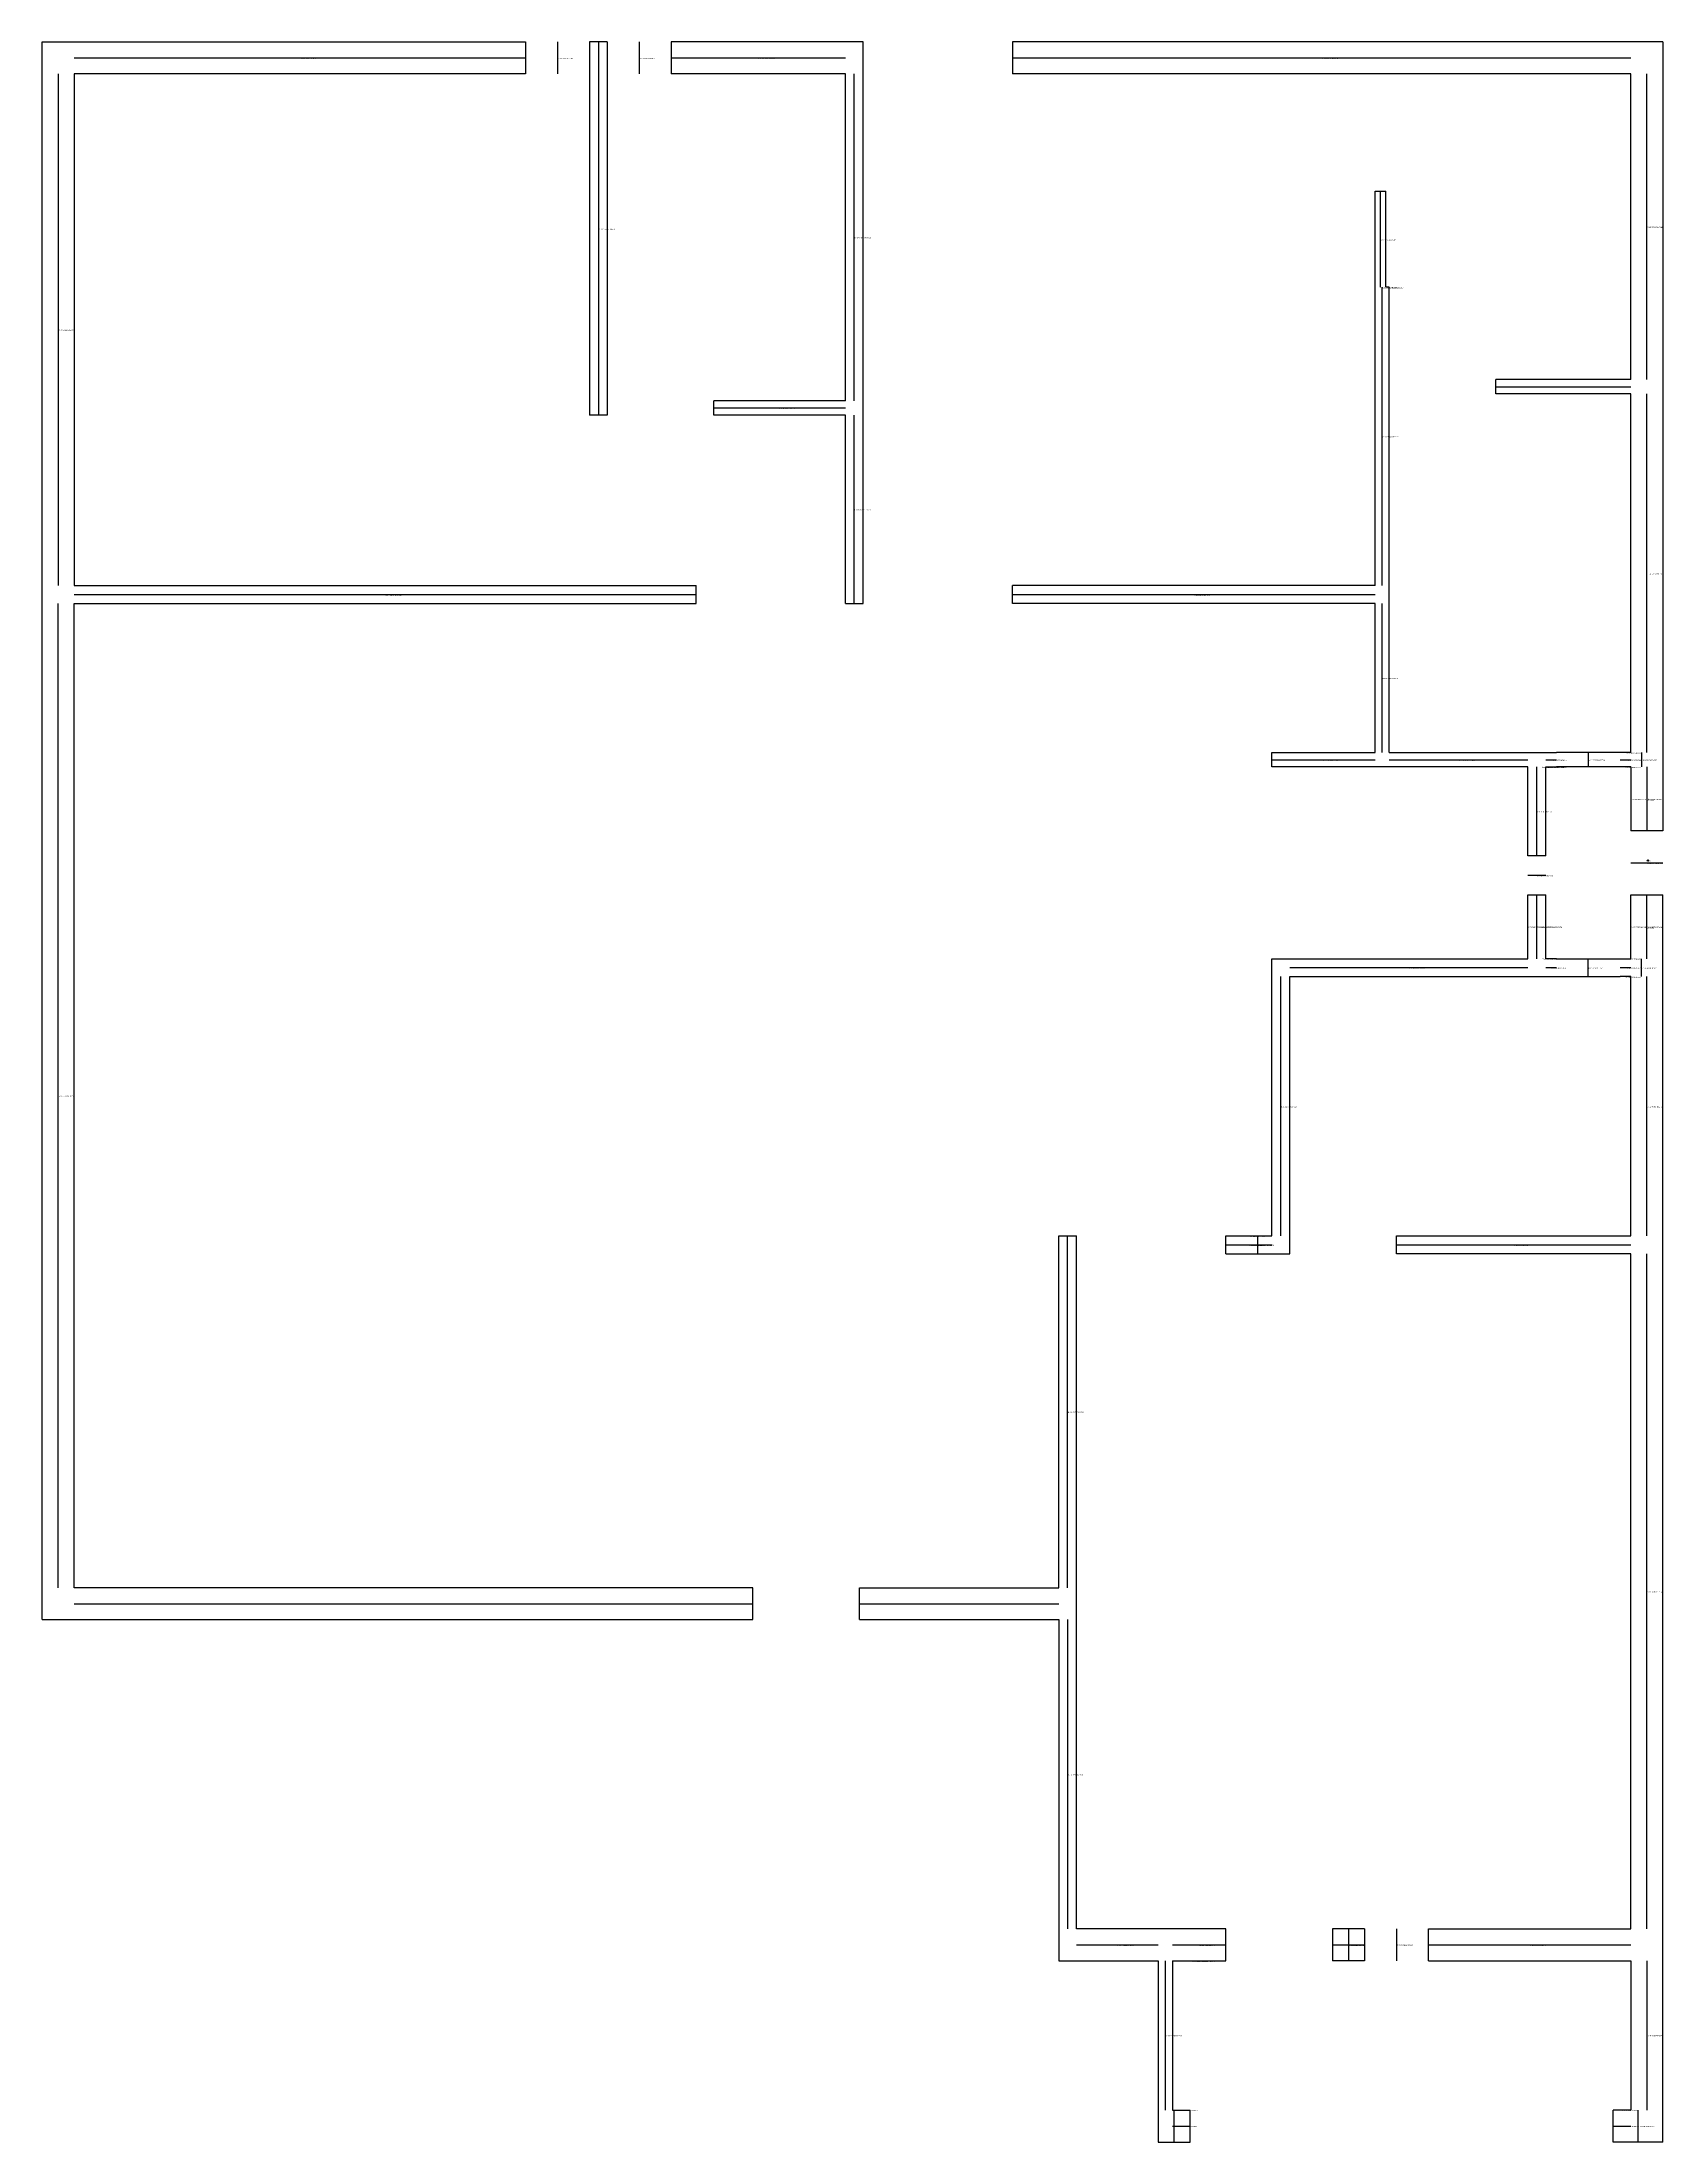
# Model space of a CAD drawing. Header units: metres. Extents: x 328 to 784, y 390 to 981.
import ezdxf

# ---------------------------------------------------------------- set-up
doc = ezdxf.new("R2010")
doc.units = ezdxf.units.M

msp = doc.modelspace()

# ---------------------------------------------------------------- linework, layer by layer
at = {"layer": 'centrelines'}
for p, q in [((337, 976.5), (464, 976.5)), ((473, 981), (473, 972)), ((484.5, 981), (484.5, 876)), ((496, 981), (496, 972)), ((505, 976.5), (554, 976.5)), ((601, 976.5), (775, 976.5)), ((332.5, 972), (332.5, 828)), ((556.5, 880), (556.5, 972)), ((779.5, 886), (779.5, 972)), ((704.5, 912), (704.5, 939)), ((704.5, 912), (704.5, 912)), ((705, 828), (705, 912)), ((705, 912), (705, 912)), ((706.5, 912), (706.5, 912)), ((737, 884), (775, 884)), ((779.5, 781), (779.5, 882)), ((517, 878), (554, 878)), ((556.5, 823), (556.5, 876)), ((332.5, 546), (332.5, 823)), ((337, 825.5), (512, 825.5)), ((601, 825.5), (703, 825.5)), ((705, 781), (705, 823)), ((763, 781), (763, 777)), ((773.5, 781), (773.5, 781)), ((778, 781), (778, 777)), ((674, 779), (703, 779)), ((707, 779), (746, 779)), ((748.5, 752), (748.5, 777)), ((750, 777), (750, 777)), ((751, 779), (754, 779)), ((752.5, 777), (752.5, 777)), ((772, 779), (775, 779)), ((773.5, 777), (773.5, 777)), ((779.5, 777), (779.5, 759)), ((775, 768), (775, 768)), ((746, 746.5), (751, 746.5)), ((775, 750), (784, 750)), ((748.5, 723), (748.5, 741)), ((779.5, 723), (779.5, 741)), ((746, 732), (746, 732)), ((751, 732), (751, 732)), ((775, 732), (775, 732)), ((750, 723), (750, 723)), ((752.5, 723), (752.5, 723)), ((763, 718), (763, 723)), ((773.5, 723), (773.5, 723)), ((778, 718), (778, 723)), ((676.5, 645), (676.5, 718)), ((679, 720.5), (746, 720.5)), ((751, 720.5), (754, 720.5)), ((772, 720.5), (775, 720.5)), ((773.5, 718), (773.5, 718)), ((779.5, 645), (779.5, 718)), ((616.5, 546), (616.5, 645)), ((667.5, 645), (667.5, 645)), ((670, 640), (670, 645)), ((661, 642.5), (674, 642.5)), ((709, 642.5), (775, 642.5)), ((779.5, 450), (779.5, 640)), ((337, 541.5), (528, 541.5)), ((558, 541.5), (614, 541.5)), ((616.5, 537), (616.5, 450)), ((695.5, 450), (695.5, 441)), ((709, 450), (709, 441)), ((619, 445.5), (642, 445.5)), ((646, 445.5), (661, 445.5)), ((691, 445.5), (700, 445.5)), ((718, 445.5), (775, 445.5)), ((644, 441), (644, 399)), ((651.5, 441), (651.5, 441)), ((653.5, 441), (653.5, 441)), ((779.5, 441), (779.5, 399)), ((646.5, 390), (646.5, 399)), ((648.5, 399), (648.5, 399)), ((772.5, 399), (772.5, 399)), ((777, 390), (777, 399)), ((646, 394.5), (651, 394.5)), ((770, 394.5), (775, 394.5))]:
    msp.add_line(p, q, dxfattribs=at)
at = {"layer": 'entity_location'}
msp.add_circle((779.76, 750.64), 0.2, dxfattribs=at)
at = {"layer": 'wall'}
for p, q in [((328, 537), (328, 981)), ((328, 981), (464, 981)), ((464, 981), (464, 972)), ((487, 981), (482, 981)), ((482, 981), (482, 876)), ((487, 981), (487, 876)), ((559, 981), (505, 981)), ((505, 981), (505, 972)), ((559, 823), (559, 981)), ((784, 981), (601, 981)), ((601, 981), (601, 972)), ((784, 981), (784, 759)), ((464, 972), (337, 972)), ((337, 972), (337, 828)), ((554, 972), (505, 972)), ((554, 880), (554, 972)), ((775, 972), (601, 972)), ((775, 886), (775, 972)), ((703, 912), (703, 939)), ((703, 939), (706, 939)), ((706, 912), (706, 939)), ((703, 828), (703, 912)), ((707, 912), (706, 912)), ((707, 781), (707, 912)), ((737, 882), (737, 886)), ((775, 886), (737, 886)), ((775, 882), (737, 882)), ((775, 781), (775, 882)), ((487, 876), (482, 876)), ((517, 876), (517, 880)), ((554, 880), (517, 880)), ((554, 876), (517, 876)), ((554, 823), (554, 876)), ((337, 828), (512, 828)), ((512, 823), (512, 828)), ((601, 823), (601, 828)), ((703, 828), (601, 828)), ((337, 546), (337, 823)), ((337, 823), (512, 823)), ((554, 823), (559, 823)), ((703, 823), (601, 823)), ((703, 781), (703, 823)), ((674, 777), (674, 781)), ((674, 781), (703, 781)), ((707, 781), (754, 781)), ((772, 781), (754, 781)), ((775, 781), (772, 781)), ((746, 777), (674, 777)), ((746, 752), (746, 777)), ((751, 752), (751, 777)), ((751, 777), (754, 777)), ((772, 777), (754, 777)), ((775, 777), (772, 777)), ((775, 777), (775, 759)), ((784, 759), (775, 759)), ((751, 752), (746, 752)), ((746, 723), (746, 741)), ((746, 741), (751, 741)), ((751, 723), (751, 741)), ((775, 723), (775, 741)), ((775, 741), (784, 741)), ((784, 390), (784, 741)), ((674, 645), (674, 723)), ((674, 723), (746, 723)), ((754, 723), (751, 723)), ((754, 723), (772, 723)), ((772, 723), (775, 723)), ((679, 640), (679, 718)), ((679, 718), (754, 718)), ((754, 718), (772, 718)), ((775, 718), (772, 718)), ((775, 645), (775, 718)), ((614, 546), (614, 645)), ((614, 645), (619, 645)), ((619, 450), (619, 645)), ((661, 640), (661, 645)), ((661, 645), (674, 645)), ((709, 640), (709, 645)), ((709, 645), (775, 645)), ((661, 640), (679, 640)), ((775, 640), (709, 640)), ((775, 450), (775, 640)), ((528, 546), (337, 546)), ((528, 537), (528, 546)), ((558, 537), (558, 546)), ((558, 546), (614, 546)), ((328, 537), (528, 537)), ((558, 537), (614, 537)), ((614, 537), (614, 441)), ((661, 450), (619, 450)), ((661, 441), (661, 450)), ((700, 450), (691, 450)), ((691, 450), (691, 441)), ((700, 450), (700, 441)), ((718, 441), (718, 450)), ((718, 450), (775, 450)), ((614, 441), (642, 441)), ((642, 441), (642, 390)), ((646, 441), (661, 441)), ((646, 441), (646, 399)), ((700, 441), (691, 441)), ((718, 441), (775, 441)), ((775, 441), (775, 399)), ((646, 399), (651, 399)), ((651, 390), (651, 399)), ((775, 399), (770, 399)), ((770, 390), (770, 399)), ((642, 390), (651, 390)), ((784, 390), (770, 390))]:
    msp.add_line(p, q, dxfattribs=at)

# ---------------------------------------------------------------- texts
at = {"layer": 'centrelines', "char_height": 0.3, "attachment_point": 1}
for s, insert in [('75 388.2238223294555', (400.5, 976.5)), ('73 378.2889752434018', (473, 976.5)), ('70 359.8896295915893', (496, 976.5)), ('59 319.34427625535363', (529.5, 976.5)), ('47 225.91022706031364', (688, 976.5)), ('60 320.77120617947963', (484.5, 928.5)), ('38 135.36030581405456', (779.5, 929)), ('49 258.02998196061645', (556.5, 926)), ('45 178.0485226545198', (704.5, 925.5)), ('44 178.0485226545198', (704.5, 912)), ('43 177.83775043022956', (705, 912)), ('42 177.21239418835054', (706.5, 912)), ('77 453.90189212913276', (332.5, 900)), ('37 133.4450098176492', (756, 884)), ('50 259.2076119257775', (535.5, 878)), ('33 107.58148705027273', (705, 870)), ('48 234.69432332413749', (556.5, 849.5)), ('11 30.361175659114384', (779.5, 831.5)), ('53 278.02868458886223', (424.5, 825.5)), ('32 107.22065962278701', (652, 825.5)), ('30 80.69034175101359', (705, 802)), ('13 30.998907785158096', (773.5, 781)), ('31 81.83235790438492', (688.5, 779)), ('28 44.091879548988885', (726.5, 779)), ('26 39.75633401093958', (750, 777)), ('22 38.31342819696114', (752.5, 779)), ('21 37.92112059429747', (752.5, 777)), ('14 31.237503394257754', (763, 779)), ('9 28.756899042868344', (773.5, 779)), ('6 27.093391251101757', (773.5, 777)), ('5 26.418807261748693', (778, 779)), ('15 31.2905129901231', (748.5, 764.5)), ('3 18.001056857757344', (775, 768)), ('1 8.364125672930811', (779.5, 768)), ('10 29.057372541924153', (748.5, 746.5)), ('0 0.6399457015677399', (779.5, 750)), ('23 38.564864035931876', (746, 732)), ('18 32.713529443023305', (748.5, 732)), ('20 34.273011603674874', (751, 732)), ('4 19.238350722166647', (775, 732)), ('2 9.643476734509134', (779.5, 732)), ('27 40.61625573288', (750, 723)), ('24 38.82171457955673', (752.5, 723)), ('8 28.340183225494382', (773.5, 723)), ('29 45.25723687153216', (712.5, 720.5)), ('25 39.6489902429699', (752.5, 720.5)), ('16 32.32484731712712', (763, 720.5)), ('12 30.513650873750716', (773.5, 720.5)), ('19 33.23500326869655', (773.5, 718)), ('7 27.695983696246312', (778, 720.5)), ('76 447.26094137242796', (332.5, 684.5)), ('35 108.29675927063236', (676.5, 681.5)), ('17 32.64098873810558', (779.5, 681.5)), ('41 154.15030679714488', (667.5, 645)), ('39 151.2601222276386', (667.5, 642.5)), ('40 152.33930017822632', (670, 642.5)), ('34 108.2446969559697', (742, 642.5)), ('46 194.45804973217628', (616.5, 595.5)), ('36 110.64025341278689', (779.5, 545)), ('61 327.29663684307206', (432.5, 541.5)), ('51 266.86364790418384', (586, 541.5)), ('52 268.8794551042905', (616.5, 493.5)), ('64 334.79615205460954', (630.5, 445.5)), ('62 327.4363261130643', (653.5, 445.5)), ('57 312.2247318717871', (695.5, 445.5)), ('58 315.39212772574336', (695.5, 445.5)), ('55 308.85512424979095', (709, 445.5)), ('54 305.17708469920774', (746.5, 445.5)), ('65 335.15334558349736', (651.5, 441)), ('63 334.3930640583347', (653.5, 441)), ('66 338.09455656132303', (644, 420)), ('56 309.640055652478', (779.5, 420)), ('71 375.33996075954593', (648.5, 399)), ('68 351.7149025597513', (772.5, 399)), ('72 376.04405314865335', (646.5, 394.5)), ('74 378.7017836602165', (648.5, 394.5)), ('69 356.1717668303698', (772.5, 394.5)), ('67 351.65078445847877', (777, 394.5))]:
    msp.add_mtext(s, dxfattribs=dict(at, insert=insert))
at = {"layer": 'chosen_line', "color": 3, "char_height": 0.5, "attachment_point": 1}
for insert in [(779.5, 768), (779.5, 732)]:
    msp.add_mtext('chosen', dxfattribs=dict(at, insert=insert))
at = {"layer": 'debug', "insert": (779.76, 750.64), "char_height": 0.2, "attachment_point": 1}
msp.add_mtext('779, 750', dxfattribs=at)

doc.saveas('drawing.dxf')
